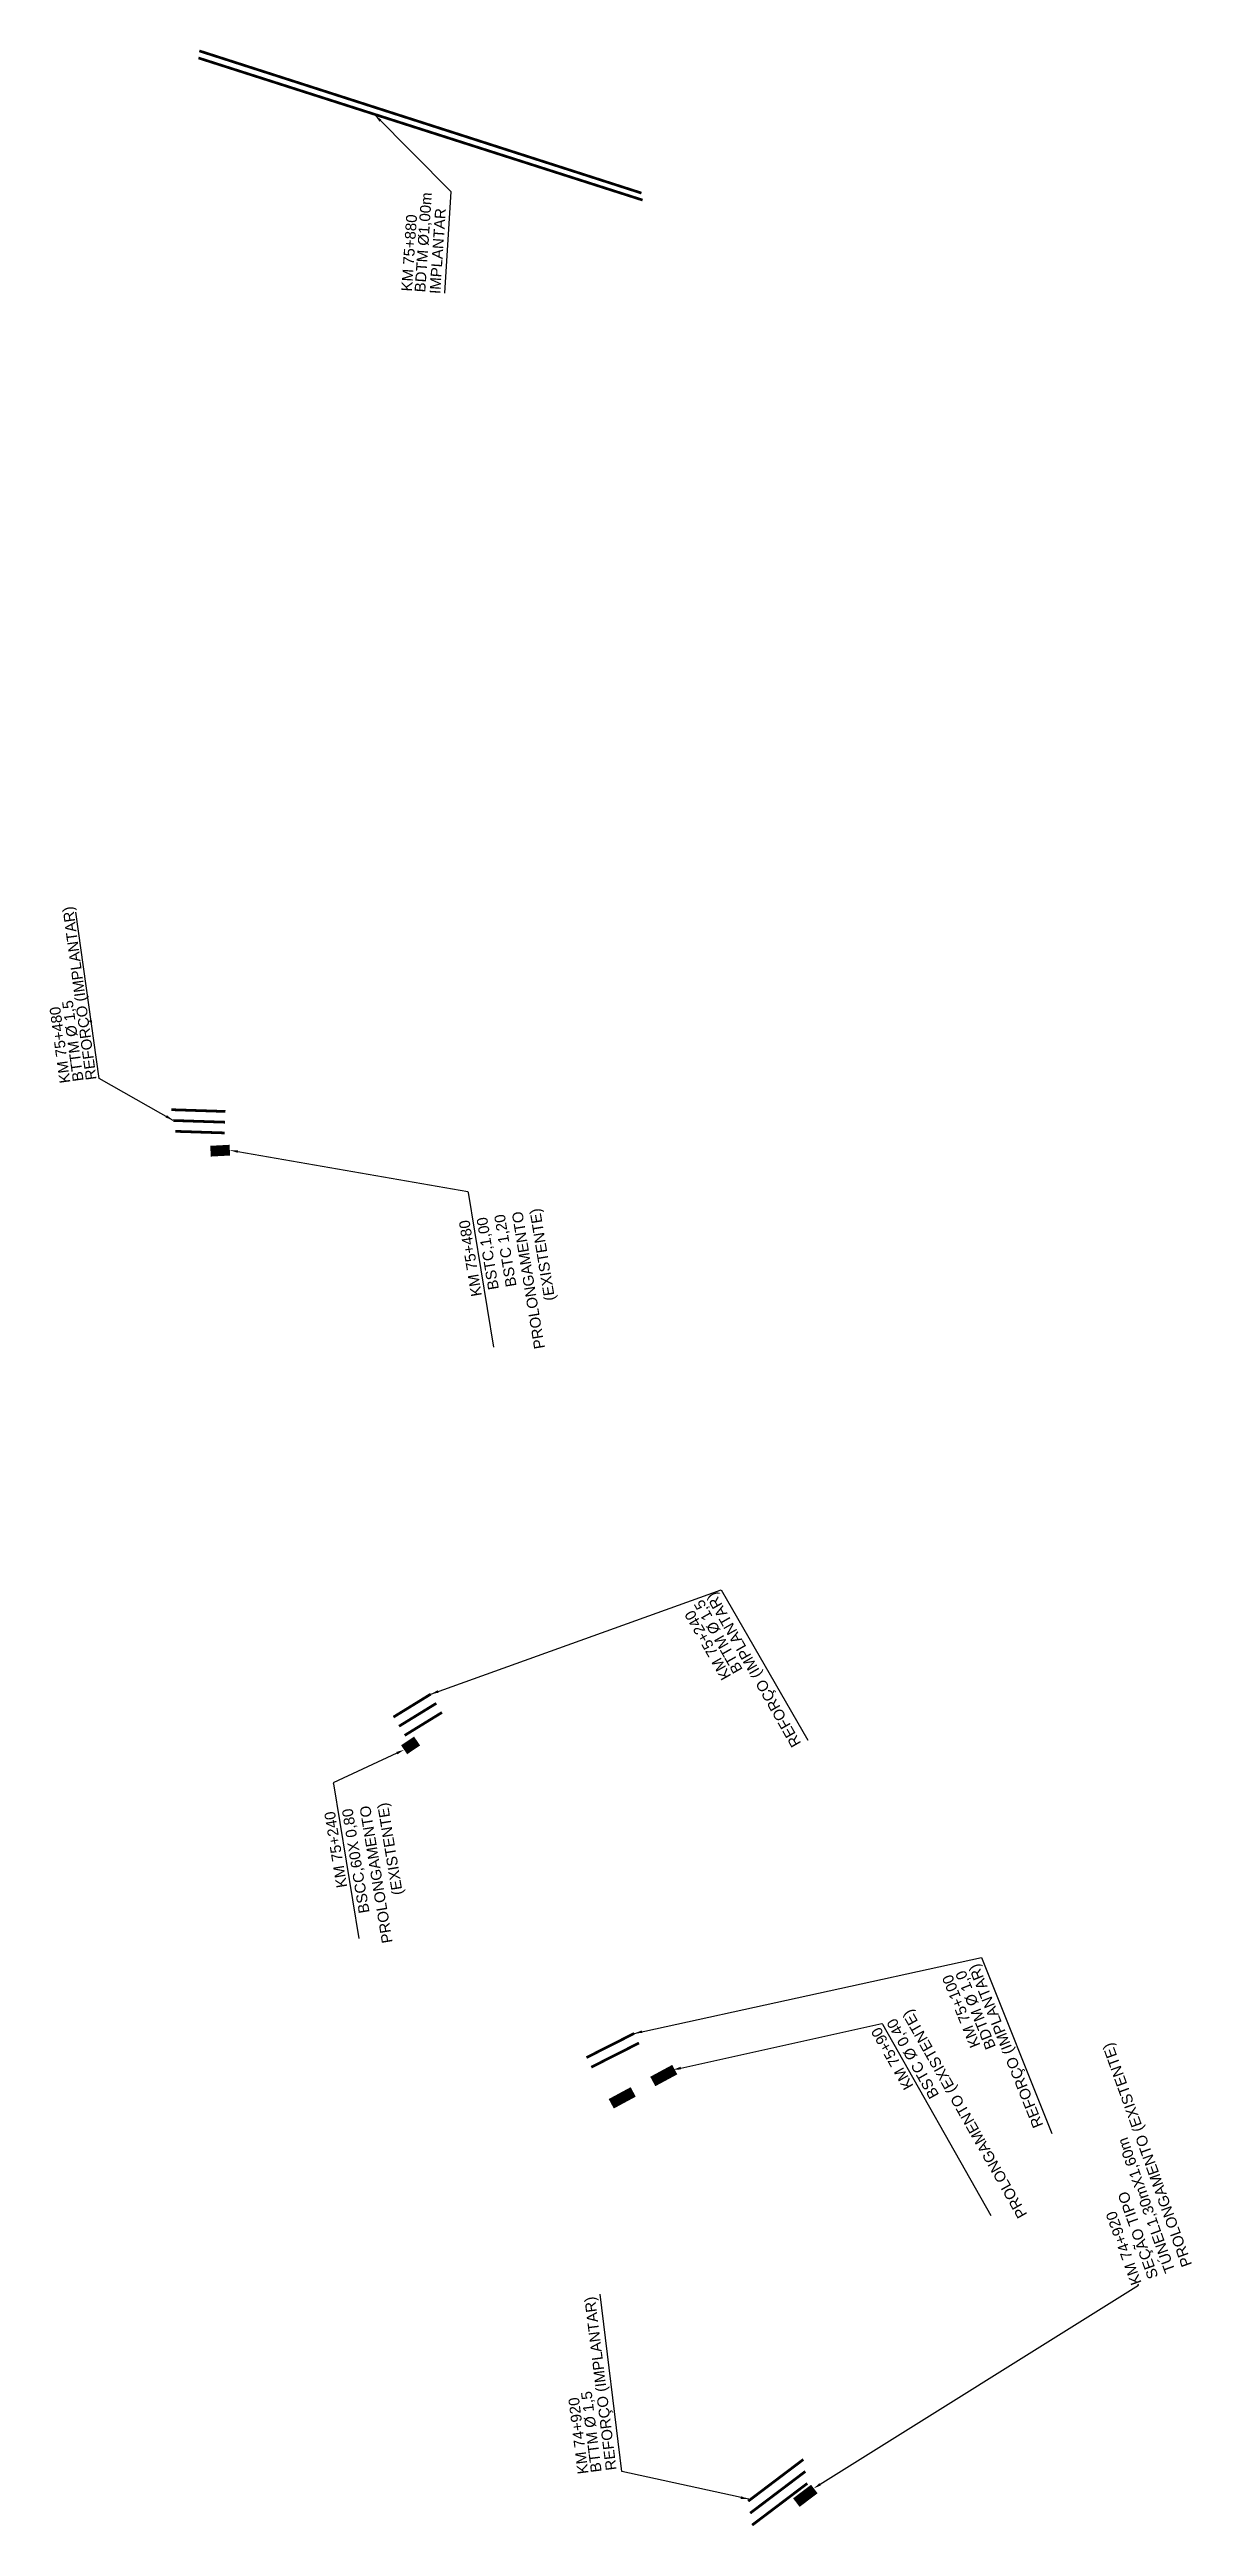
# Model space of a CAD drawing. Header units: metres. Extents: x 290209 to 324422, y 7399791 to 7463837.
# Drawn here: x 300309 to 300736, y 7444719 to 7445641 of the extents above; entities that cross this region are included whole.
import ezdxf
from ezdxf import colors
from ezdxf.entities.mleader import LeaderData, LeaderLine
from ezdxf.math import Vec2, Vec3

# ---------------------------------------------------------------- set-up
doc = ezdxf.new("R2010")
doc.units = ezdxf.units.M
for name, color, linetype in [('_DRENAGEM _TEXTOS_TIC', 2, 'Continuous'), ('_DRENAGEM_PROLONGAMENTO DE BUEIRO-TIC', 23, 'Continuous'), ('BUEIRO_1.0', 50, 'Continuous'), ('BUEIRO_1.5', 50, 'Continuous'), ('BUEIRO_TEXTO', 2, 'Continuous')]:
    doc.layers.add(name, color=color, linetype=linetype)
doc.styles.add('$0$DIM', font='arial.ttf', dxfattribs={"width": 0.8})
doc.styles.add('ARIAL', font='arial.ttf')
doc.styles.add('SIMPLEX', font='simplex.shx')
doc.styles.get("Standard").update_dxf_attribs({"font": 'simplex.shx'})
doc.dimstyles.get("Standard").update_dxf_attribs({"dimtxt": 0.18, "dimasz": 0.18, "dimexe": 0.18, "dimexo": 0.0625, "dimgap": 0.09, "dimtad": 0, "dimtih": 1, "dimtoh": 1, "dimdec": 4, "dimzin": 0, "dimdsep": 46, "dimtxsty": 'Standard', "dimcen": 0.09, "dimadec": 0, "dimazin": 0, "dimtfac": 1, "dimtdec": 4, "dimtofl": 0, "dimtmove": 0, "dimatfit": 3, "dimfxl": 1, "dimtolj": 1, "dimtzin": 0, "dimarcsym": 0})

msp = doc.modelspace()

# ---------------------------------------------------------------- texts
at = {"layer": 'BUEIRO_TEXTO', "style": '$0$DIM'}
for s, rotation, p in [('BDTM Ø1,00m', 86.160953, (300448.997, 7445550.798)), ('KM 75+880', 86.160953, (300444.043, 7445551.115)), ('IMPLANTAR', 86.160953, (300454.564, 7445550.192)), ('REFORÇO (IMPLANTAR) ', 97.756713, (300326.599, 7445257.809)), ('KM 75+480', 97.756713, (300316.832, 7445256.608)), ('BTTM Ø 1,5', 97.756713, (300321.748, 7445257.293)), ('KM 75+240', 119.619727, (300563.074, 7445035.527, -9)), ('BTTM Ø 1,5', 119.619727, (300567.381, 7445037.993, -9)), ('REFORÇO (IMPLANTAR) ', 119.619727, (300589.142, 7445010.507, -9)), ('KM 75+100', 111.937613, (300655.846, 7444898.107, -685)), ('BDTM Ø 1,0', 111.937613, (300661.648, 7444897.514, -685)), ('REFORÇO (IMPLANTAR) ', 111.937613, (300679.299, 7444868.278, -685)), ('REFORÇO (IMPLANTAR) ', 97.157168, (300520.31, 7444739.948)), ('KM 74+920', 97.157168, (300509.808, 7444738.599)), ('BTTM Ø 1,5', 97.157168, (300514.731, 7444739.232))]:
    msp.add_text(s, height=4, rotation=rotation, dxfattribs=at).set_placement(p)

# ---------------------------------------------------------------- linework, layer by layer
at = {"layer": '_DRENAGEM_PROLONGAMENTO DE BUEIRO-TIC', "const_width": 4}
for points in [[(300369.017, 7445231.033), (300376.217, 7445231.426)], [(300541.948, 7444888.981), (300533.764, 7444884.567)], [(300526.474, 7444880.679), (300518.291, 7444876.264)]]:
    msp.add_lwpolyline(points, dxfattribs=at)
for points, elevation in [([(300441.135, 7445008.107), (300445.963, 7445011.367)], 676), ([(300587.24, 7444727.728), (300593.94, 7444732.779)], 675.672)]:
    msp.add_lwpolyline(points, dxfattribs=dict(at, elevation=elevation))
at = {"layer": 'BUEIRO_1.0', "ltscale": 5, "const_width": 1.005}
for points in [[(300526.839, 7444902.469), (300509.049, 7444893.462)], [(300528.646, 7444898.9), (300510.855, 7444889.894)]]:
    msp.add_lwpolyline(points, dxfattribs=at)
at = {"layer": 'BUEIRO_1.5', "ltscale": 5, "const_width": 1.005}
for points in [[(300364.829, 7445640.824), (300529.54, 7445587.876)], [(300364.522, 7445638.192), (300529.972, 7445585.262)], [(300374.588, 7445245.832), (300354.448, 7445246.49)], [(300374.458, 7445241.834), (300355.181, 7445242.464)], [(300374.327, 7445237.836), (300355.915, 7445238.438)], [(300451.038, 7445028.816), (300437.153, 7445020.278)], [(300453.133, 7445025.409), (300439.248, 7445016.871)], [(300455.228, 7445022.002), (300441.343, 7445013.463)], [(300589.851, 7444743.786), (300569.304, 7444728.256)], [(300590.59, 7444739.331), (300570.044, 7444723.801)], [(300591.33, 7444734.876), (300570.783, 7444719.346)]]:
    msp.add_lwpolyline(points, dxfattribs=at)

msp.set_redraw_order([(e.dxf.handle, doc.entitydb.next_handle()) for e in msp.query("TEXT MTEXT ATTDEF DIMENSION ARC_DIMENSION")])  # texts and dimensions are drawn at this point

# ---------------------------------------------------------------- leaders
at = {"layer": '_DRENAGEM _TEXTOS_TIC'}
ml = msp.add_multileader_mtext('Standard', dxfattribs=at)
ml.set_content('KM 75+480\\PBSTC,1,00\\PBSTC 1,20\\PPROLONGAMENTO\\P(EXISTENTE)', color=256, style='ARIAL')
ml.set_leader_properties()
ml.build(insert=Vec2(0, 0))
ml.multileader.update_dxf_attribs({"text_right_attachment_type": 6, "dogleg_length": 0.36, "arrow_head_size": 3})
ctx = ml.context
ctx.base_point, ctx.arrow_head_size, ctx.landing_gap_size, ctx.plane_origin, ctx.plane_x_axis, ctx.plane_y_axis = Vec3(300473.988, 7445145.04), 3, 10, Vec3(300636.486, 7445146.316), Vec3(-0.1627862, 0.9866614), Vec3(-0.9866614, -0.1627862)
ctx.right_attachment, ctx.text_align_type = 6, 2
notes = []
notes.append((ctx, [(1, (1, 1, 0), (300464.898, 7445216.035), (0.1627862, -0.9866614), 0.36, [(0, [(300376.217, 7445231.426)], 0, [])])]))
ctx.mtext.insert, ctx.mtext.text_direction, ctx.mtext.rotation, ctx.mtext.alignment, ctx.mtext.flow_direction = Vec3(300461.478, 7445204.971), Vec3(-0.1627862, 0.9866614), 1.7343102, 3, 5
ml = msp.add_multileader_mtext('Standard', dxfattribs=at)
ml.set_content('KM 75+240\\PBSCC,60X 0,80\\PPROLONGAMENTO\\P(EXISTENTE)', color=256, style='ARIAL')
ml.set_leader_properties()
ml.build(insert=Vec2(0, 0))
ml.multileader.update_dxf_attribs({"text_right_attachment_type": 6, "dogleg_length": 0.36, "arrow_head_size": 3})
ctx = ml.context
ctx.base_point, ctx.arrow_head_size, ctx.landing_gap_size, ctx.plane_origin, ctx.plane_x_axis, ctx.plane_y_axis = Vec3(300423.847, 7444924.803), 3, 10, Vec3(300631.338, 7444915.631), Vec3(-0.1627862, 0.9866614), Vec3(-0.9866614, -0.1627862)
ctx.right_attachment, ctx.text_align_type = 6, 2
notes.append((ctx, [(1, (1, 1, 0), (300414.757, 7444995.798), (0.1627862, -0.9866614), 0.36, [(0, [(300441.135, 7445008.107)], 0, [])])]))
ctx.mtext.insert, ctx.mtext.text_direction, ctx.mtext.rotation, ctx.mtext.alignment, ctx.mtext.flow_direction = Vec3(300411.337, 7444984.733), Vec3(-0.1627862, 0.9866614), 1.7343102, 3, 5
at = {"layer": '_DRENAGEM _TEXTOS_TIC', "color": 2, "linetype": 'Continuous', "lineweight": -3}
ml = msp.add_multileader_mtext('Standard', dxfattribs=at)
ml.set_content('{\\fArial|b0|i0|c0|p34;\\C256;KM 74+920\\PSEÇÃO TIPO\\PTÚNEL1,30mX1,60m\\PPROLONGAMENTO (EXISTENTE)}', color=2, style='SIMPLEX')
ml.set_leader_properties(color=256)
ml.build(insert=Vec2(0, 0))
ml.multileader.update_dxf_attribs({"text_right_attachment_type": 6, "dogleg_length": 0.36, "arrow_head_size": 3})
ctx = ml.context
ctx.base_point, ctx.arrow_head_size, ctx.landing_gap_size, ctx.plane_origin, ctx.plane_x_axis, ctx.plane_y_axis = Vec3(300714.588, 7444809.063), 3, 0.09, Vec3(301084.423, 7444635.858), Vec3(-0.3381863, 0.9410792), Vec3(-0.9410792, -0.3381863)
ctx.right_attachment = 6
notes.append((ctx, [(0, (1, 1, 0), (300714.71, 7444808.724), (-0.3381863, 0.9410792), 0.36, [(0, [(300593.602, 7444732.959)], 0, [])])]))
ctx.mtext.insert, ctx.mtext.text_direction, ctx.mtext.rotation, ctx.mtext.width, ctx.mtext.defined_height, ctx.mtext.flow_direction = Vec3(300712.122, 7444808.273), Vec3(-0.3381863, 0.9410792), 1.9157853, 111.77672, 31.932, 5
ml = msp.add_multileader_mtext('Standard', dxfattribs=at)
ml.set_content('{\\fArial|b0|i0|c0|p34;\\C256;KM 75+90\\PBSTC Ø 0,40\\PPROLONGAMENTO (EXISTENTE)}', color=2, style='SIMPLEX')
ml.set_leader_properties(color=256)
ml.build(insert=Vec2(0, 0))
ml.multileader.update_dxf_attribs({"text_right_attachment_type": 6, "dogleg_length": 0.36, "arrow_head_size": 3})
ctx = ml.context
ctx.base_point, ctx.arrow_head_size, ctx.landing_gap_size, ctx.plane_origin, ctx.plane_x_axis, ctx.plane_y_axis = Vec3(300660.316, 7444828.263), 3, 0.09, Vec3(301040.788, 7444769.968), Vec3(-0.4929617, 0.870051), Vec3(-0.870051, -0.4929617)
ctx.right_attachment, ctx.text_align_type = 6, 2
notes.append((ctx, [(1, (1, 1, 0), (300619.147, 7444906.174), (0.4929617, -0.870051), 0.36, [(0, [(300541.269, 7444888.898)], 0, [])])]))
ctx.mtext.insert, ctx.mtext.text_direction, ctx.mtext.rotation, ctx.mtext.width, ctx.mtext.defined_height, ctx.mtext.alignment, ctx.mtext.flow_direction = Vec3(300614.865, 7444903.231), Vec3(-0.4929617, 0.870051), 2.0862869, 111.77672, 31.932, 3, 5
at = {"layer": 'BUEIRO_TEXTO'}
for points in [[(300430.182, 7445616.97, 1457.722), (300458.492, 7445588.409, 1457.722), (300456.121, 7445550.617, 1457.722)], [(300355.135, 7445242.523, 1457.722), (300327.586, 7445258.105, 1457.722), (300318.804, 7445320.096, 1457.722)], [(300451.037, 7445028.816, 779.722), (300559.293, 7445067.68, 779.722), (300591.556, 7445011.711, 779.722)], [(300526.839, 7444902.469, 772.722), (300656.171, 7444930.68, 772.722), (300682.366, 7444865.181, 772.722)], [(300569.49, 7444728.975, 1457.722), (300522.256, 7444739.332, 1457.722), (300514.224, 7444805.359, 1457.722)]]:
    msp.add_leader(points, dimstyle='Standard', override={"dimasz": 3}, dxfattribs=at)
for ctx, leaders in notes:
    for number, flags, end, landing, length, lines in leaders:
        leader = LeaderData()
        leader.index, (leader.has_last_leader_line, leader.has_dogleg_vector, leader.attachment_direction) = number, flags
        leader.last_leader_point, leader.dogleg_vector, leader.dogleg_length = Vec3(end), Vec3(landing), length
        for number, points, colour, breaks in lines:
            line = LeaderLine()
            line.index, line.vertices, line.color, line.breaks = number, Vec3.list(points), colors.encode_raw_color(colour), breaks
            leader.lines.append(line)
        ctx.leaders.append(leader)

doc.saveas('drawing.dxf')
